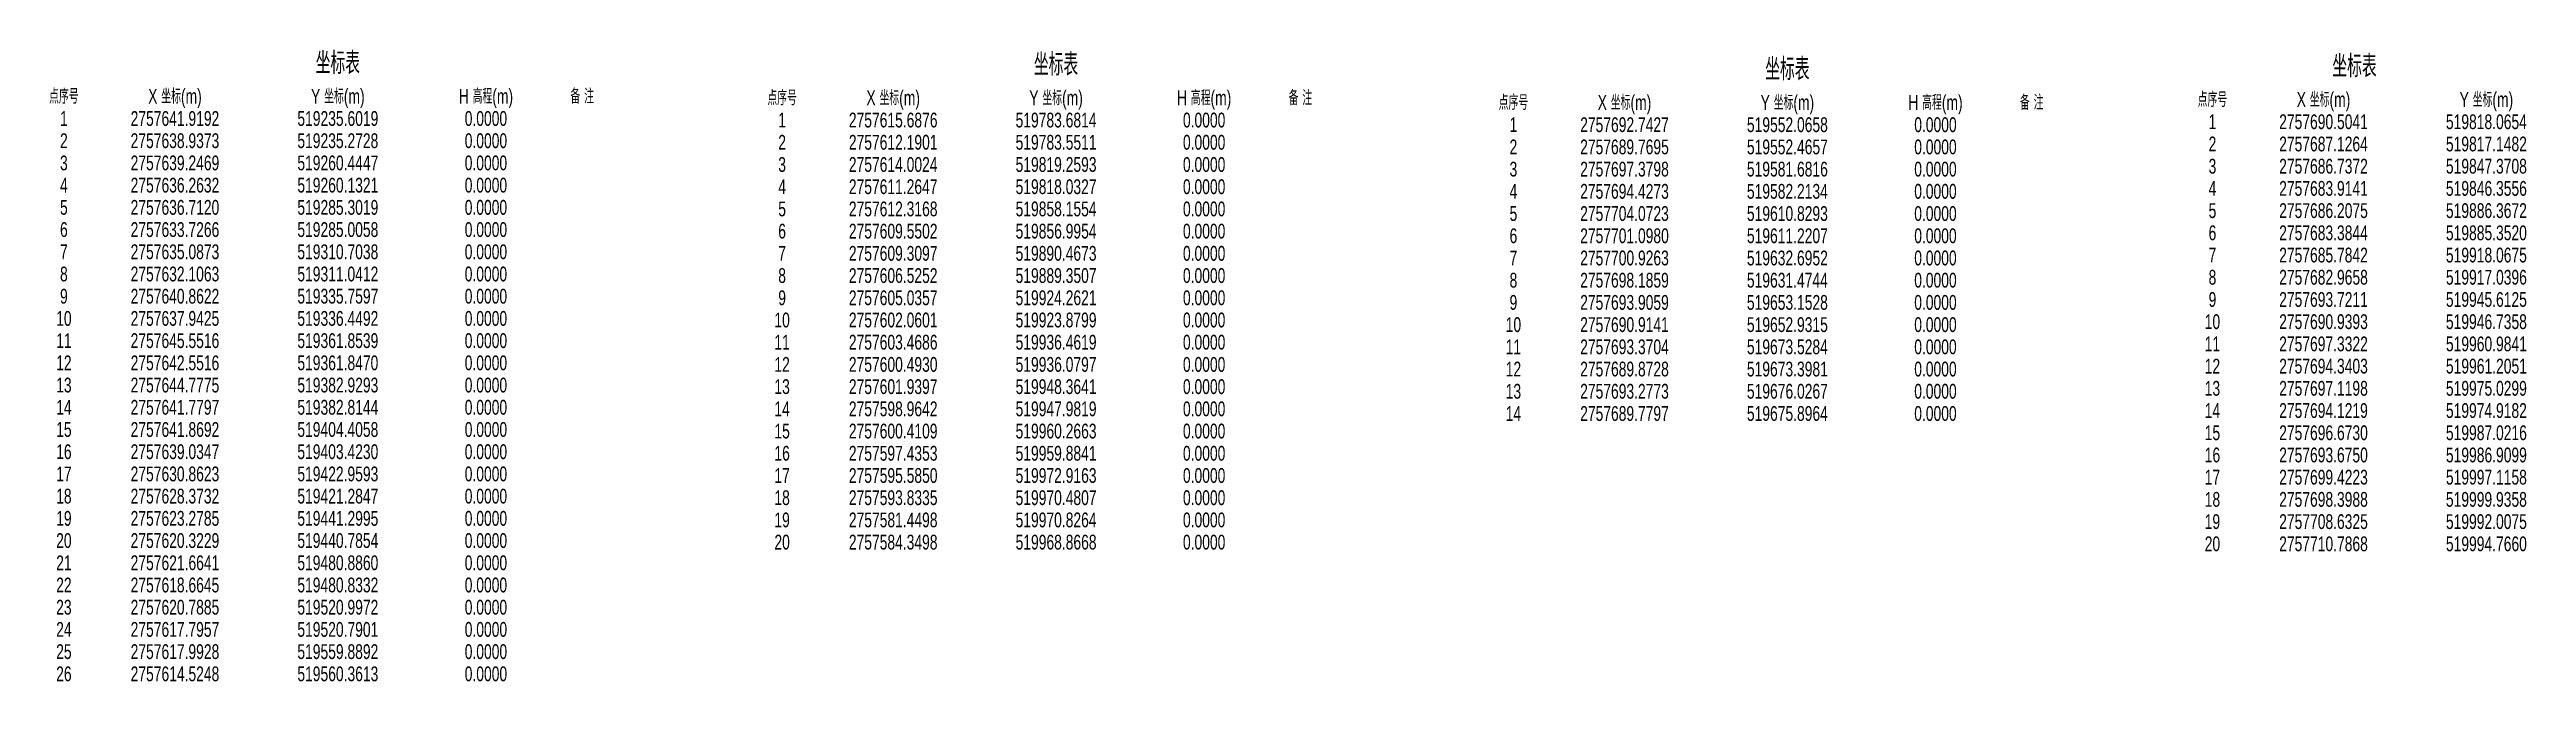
# Model space of a CAD drawing. Extents: x 0 to 558779, y 0 to 2762081.
# Drawn here: x 523704.1 to 524122.3, y 2757118.8 to 2757225.5 of the extents above; entities that cross this region are included whole.
import ezdxf
from ezdxf.enums import TextEntityAlignment as Align

# ---------------------------------------------------------------- set-up
doc = ezdxf.new("R2010")
doc.units = 0
doc.header["$LTSCALE"] = 20
doc.layers.add('坐标标注', color=6, linetype='Continuous', plot=False)
doc.styles.get("Standard").update_dxf_attribs({"font": 'fsdb_e.shx', "width": 0.7, "bigfont": 'hzdx.shx'})

msp = doc.modelspace()

# ---------------------------------------------------------------- texts
at = {"layer": '坐标标注', "color": 6, "width": 0.7}
for p in [(523752.791, 2757223.241), (523874.048, 2757222.976), (523997.514, 2757222.194), (524093.262, 2757222.69)]:
    msp.add_text('坐标表', height=3.75, dxfattribs=at).set_placement(p, align=Align.MIDDLE_CENTER)
at = {"layer": '坐标标注', "color": 1, "width": 0.7}
for s, p in [('点序号', (523706.541, 2757217.616)), ('X 坐标(m)', (523725.291, 2757217.616)), ('Y 坐标(m)', (523752.791, 2757217.616)), ('H 高程(m)', (523777.791, 2757217.616)), ('备 注', (523794.041, 2757217.616)), ('点序号', (523827.798, 2757217.351)), ('X 坐标(m)', (523846.548, 2757217.351)), ('Y 坐标(m)', (523874.048, 2757217.351)), ('H 高程(m)', (523899.048, 2757217.351)), ('备 注', (523915.298, 2757217.351)), ('点序号', (523951.264, 2757216.569)), ('X 坐标(m)', (523970.014, 2757216.569)), ('Y 坐标(m)', (523997.514, 2757216.569)), ('H 高程(m)', (524022.514, 2757216.569)), ('备 注', (524038.764, 2757216.569)), ('点序号', (524069.278, 2757217.065)), ('X 坐标(m)', (524088.028, 2757217.065)), ('Y 坐标(m)', (524115.528, 2757217.065))]:
    msp.add_text(s, height=2.5, dxfattribs=at).set_placement(p, align=Align.MIDDLE_CENTER)
at = {"layer": '坐标标注', "color": 2, "width": 0.7}
for s, p in [('1', (523706.541, 2757213.866)), ('2757641.9192', (523725.291, 2757213.866)), ('519235.6019', (523752.791, 2757213.866)), ('0.0000', (523777.791, 2757213.866)), ('1', (523827.798, 2757213.601)), ('2757615.6876', (523846.548, 2757213.601)), ('519783.6814', (523874.048, 2757213.601)), ('0.0000', (523899.048, 2757213.601)), ('1', (523951.264, 2757212.819)), ('2757692.7427', (523970.014, 2757212.819)), ('519552.0658', (523997.514, 2757212.819)), ('0.0000', (524022.514, 2757212.819)), ('1', (524069.278, 2757213.315)), ('2757690.5041', (524088.028, 2757213.315)), ('519818.0654', (524115.528, 2757213.315)), ('2', (523706.541, 2757210.116)), ('2757638.9373', (523725.291, 2757210.116)), ('519235.2728', (523752.791, 2757210.116)), ('0.0000', (523777.791, 2757210.116)), ('2', (523827.798, 2757209.851)), ('2757612.1901', (523846.548, 2757209.851)), ('519783.5511', (523874.048, 2757209.851)), ('0.0000', (523899.048, 2757209.851)), ('2', (523951.264, 2757209.069)), ('2757689.7695', (523970.014, 2757209.069)), ('519552.4657', (523997.514, 2757209.069)), ('0.0000', (524022.514, 2757209.069)), ('2', (524069.278, 2757209.565)), ('2757687.1264', (524088.028, 2757209.565)), ('519817.1482', (524115.528, 2757209.565)), ('3', (523706.541, 2757206.366)), ('2757639.2469', (523725.291, 2757206.366)), ('519260.4447', (523752.791, 2757206.366)), ('0.0000', (523777.791, 2757206.366)), ('3', (523827.798, 2757206.101)), ('2757614.0024', (523846.548, 2757206.101)), ('519819.2593', (523874.048, 2757206.101)), ('0.0000', (523899.048, 2757206.101)), ('3', (523951.264, 2757205.319)), ('2757697.3798', (523970.014, 2757205.319)), ('519581.6816', (523997.514, 2757205.319)), ('0.0000', (524022.514, 2757205.319)), ('3', (524069.278, 2757205.815)), ('2757686.7372', (524088.028, 2757205.815)), ('519847.3708', (524115.528, 2757205.815)), ('4', (523706.541, 2757202.616)), ('5', (523706.541, 2757198.866)), ('2757636.2632', (523725.291, 2757202.616)), ('2757636.7120', (523725.291, 2757198.866)), ('519260.1321', (523752.791, 2757202.616)), ('519285.3019', (523752.791, 2757198.866)), ('0.0000', (523777.791, 2757202.616)), ('0.0000', (523777.791, 2757198.866)), ('4', (523827.798, 2757202.351)), ('2757611.2647', (523846.548, 2757202.351)), ('519818.0327', (523874.048, 2757202.351)), ('0.0000', (523899.048, 2757202.351)), ('4', (523951.264, 2757201.569)), ('2757694.4273', (523970.014, 2757201.569)), ('519582.2134', (523997.514, 2757201.569)), ('0.0000', (524022.514, 2757201.569)), ('4', (524069.278, 2757202.065)), ('2757683.9141', (524088.028, 2757202.065)), ('519846.3556', (524115.528, 2757202.065)), ('6', (523706.541, 2757195.116)), ('2757633.7266', (523725.291, 2757195.116)), ('519285.0058', (523752.791, 2757195.116)), ('0.0000', (523777.791, 2757195.116)), ('5', (523827.798, 2757198.601)), ('6', (523827.798, 2757194.851)), ('2757612.3168', (523846.548, 2757198.601)), ('2757609.5502', (523846.548, 2757194.851)), ('519858.1554', (523874.048, 2757198.601)), ('519856.9954', (523874.048, 2757194.851)), ('0.0000', (523899.048, 2757198.601)), ('0.0000', (523899.048, 2757194.851)), ('5', (523951.264, 2757197.819)), ('2757704.0723', (523970.014, 2757197.819)), ('519610.8293', (523997.514, 2757197.819)), ('0.0000', (524022.514, 2757197.819)), ('5', (524069.278, 2757198.315)), ('6', (524069.278, 2757194.565)), ('2757686.2075', (524088.028, 2757198.315)), ('2757683.3844', (524088.028, 2757194.565)), ('519886.3672', (524115.528, 2757198.315)), ('519885.3520', (524115.528, 2757194.565)), ('7', (523706.541, 2757191.366)), ('2757635.0873', (523725.291, 2757191.366)), ('519310.7038', (523752.791, 2757191.366)), ('0.0000', (523777.791, 2757191.366)), ('7', (523827.798, 2757191.101)), ('2757609.3097', (523846.548, 2757191.101)), ('519890.4673', (523874.048, 2757191.101)), ('0.0000', (523899.048, 2757191.101)), ('6', (523951.264, 2757194.069)), ('7', (523951.264, 2757190.319)), ('2757701.0980', (523970.014, 2757194.069)), ('2757700.9263', (523970.014, 2757190.319)), ('519611.2207', (523997.514, 2757194.069)), ('519632.6952', (523997.514, 2757190.319)), ('0.0000', (524022.514, 2757194.069)), ('0.0000', (524022.514, 2757190.319)), ('7', (524069.278, 2757190.815)), ('2757685.7842', (524088.028, 2757190.815)), ('519918.0675', (524115.528, 2757190.815)), ('8', (523706.541, 2757187.616)), ('2757632.1063', (523725.291, 2757187.616)), ('519311.0412', (523752.791, 2757187.616)), ('0.0000', (523777.791, 2757187.616)), ('8', (523827.798, 2757187.351)), ('2757606.5252', (523846.548, 2757187.351)), ('519889.3507', (523874.048, 2757187.351)), ('0.0000', (523899.048, 2757187.351)), ('8', (523951.264, 2757186.569)), ('2757698.1859', (523970.014, 2757186.569)), ('519631.4744', (523997.514, 2757186.569)), ('0.0000', (524022.514, 2757186.569)), ('8', (524069.278, 2757187.065)), ('2757682.9658', (524088.028, 2757187.065)), ('519917.0396', (524115.528, 2757187.065)), ('9', (523706.541, 2757183.866)), ('2757640.8622', (523725.291, 2757183.866)), ('519335.7597', (523752.791, 2757183.866)), ('0.0000', (523777.791, 2757183.866)), ('9', (523827.798, 2757183.601)), ('2757605.0357', (523846.548, 2757183.601)), ('519924.2621', (523874.048, 2757183.601)), ('0.0000', (523899.048, 2757183.601)), ('9', (523951.264, 2757182.819)), ('2757693.9059', (523970.014, 2757182.819)), ('519653.1528', (523997.514, 2757182.819)), ('0.0000', (524022.514, 2757182.819)), ('9', (524069.278, 2757183.315)), ('2757693.7211', (524088.028, 2757183.315)), ('519945.6125', (524115.528, 2757183.315)), ('10', (523706.541, 2757180.116)), ('2757637.9425', (523725.291, 2757180.116)), ('519336.4492', (523752.791, 2757180.116)), ('0.0000', (523777.791, 2757180.116)), ('10', (523827.798, 2757179.851)), ('2757602.0601', (523846.548, 2757179.851)), ('519923.8799', (523874.048, 2757179.851)), ('0.0000', (523899.048, 2757179.851)), ('10', (523951.264, 2757179.069)), ('2757690.9141', (523970.014, 2757179.069)), ('519652.9315', (523997.514, 2757179.069)), ('0.0000', (524022.514, 2757179.069)), ('10', (524069.278, 2757179.565)), ('2757690.9393', (524088.028, 2757179.565)), ('519946.7358', (524115.528, 2757179.565)), ('11', (523706.541, 2757176.366)), ('2757645.5516', (523725.291, 2757176.366)), ('519361.8539', (523752.791, 2757176.366)), ('0.0000', (523777.791, 2757176.366)), ('11', (523827.798, 2757176.101)), ('2757603.4686', (523846.548, 2757176.101)), ('519936.4619', (523874.048, 2757176.101)), ('0.0000', (523899.048, 2757176.101)), ('11', (523951.264, 2757175.319)), ('2757693.3704', (523970.014, 2757175.319)), ('519673.5284', (523997.514, 2757175.319)), ('0.0000', (524022.514, 2757175.319)), ('11', (524069.278, 2757175.815)), ('2757697.3322', (524088.028, 2757175.815)), ('519960.9841', (524115.528, 2757175.815)), ('12', (523706.541, 2757172.616)), ('2757642.5516', (523725.291, 2757172.616)), ('519361.8470', (523752.791, 2757172.616)), ('0.0000', (523777.791, 2757172.616)), ('12', (523827.798, 2757172.351)), ('2757600.4930', (523846.548, 2757172.351)), ('519936.0797', (523874.048, 2757172.351)), ('0.0000', (523899.048, 2757172.351)), ('12', (523951.264, 2757171.569)), ('2757689.8728', (523970.014, 2757171.569)), ('519673.3981', (523997.514, 2757171.569)), ('0.0000', (524022.514, 2757171.569)), ('12', (524069.278, 2757172.065)), ('2757694.3403', (524088.028, 2757172.065)), ('519961.2051', (524115.528, 2757172.065)), ('13', (523706.541, 2757168.866)), ('2757644.7775', (523725.291, 2757168.866)), ('519382.9293', (523752.791, 2757168.866)), ('0.0000', (523777.791, 2757168.866)), ('13', (523827.798, 2757168.601)), ('2757601.9397', (523846.548, 2757168.601)), ('519948.3641', (523874.048, 2757168.601)), ('0.0000', (523899.048, 2757168.601)), ('13', (523951.264, 2757167.819)), ('2757693.2773', (523970.014, 2757167.819)), ('519676.0267', (523997.514, 2757167.819)), ('0.0000', (524022.514, 2757167.819)), ('13', (524069.278, 2757168.315)), ('2757697.1198', (524088.028, 2757168.315)), ('519975.0299', (524115.528, 2757168.315)), ('14', (523706.541, 2757165.116)), ('15', (523706.541, 2757161.366)), ('2757641.7797', (523725.291, 2757165.116)), ('2757641.8692', (523725.291, 2757161.366)), ('519382.8144', (523752.791, 2757165.116)), ('519404.4058', (523752.791, 2757161.366)), ('0.0000', (523777.791, 2757165.116)), ('0.0000', (523777.791, 2757161.366)), ('14', (523827.798, 2757164.851)), ('15', (523827.798, 2757161.101)), ('2757598.9642', (523846.548, 2757164.851)), ('2757600.4109', (523846.548, 2757161.101)), ('519947.9819', (523874.048, 2757164.851)), ('519960.2663', (523874.048, 2757161.101)), ('0.0000', (523899.048, 2757164.851)), ('0.0000', (523899.048, 2757161.101)), ('14', (523951.264, 2757164.069)), ('2757689.7797', (523970.014, 2757164.069)), ('519675.8964', (523997.514, 2757164.069)), ('0.0000', (524022.514, 2757164.069)), ('14', (524069.278, 2757164.565)), ('2757694.1219', (524088.028, 2757164.565)), ('519974.9182', (524115.528, 2757164.565)), ('16', (523706.541, 2757157.616)), ('2757639.0347', (523725.291, 2757157.616)), ('519403.4230', (523752.791, 2757157.616)), ('0.0000', (523777.791, 2757157.616)), ('16', (523827.798, 2757157.351)), ('2757597.4353', (523846.548, 2757157.351)), ('519959.8841', (523874.048, 2757157.351)), ('0.0000', (523899.048, 2757157.351)), ('15', (524069.278, 2757160.815)), ('16', (524069.278, 2757157.065)), ('2757696.6730', (524088.028, 2757160.815)), ('2757693.6750', (524088.028, 2757157.065)), ('519987.0216', (524115.528, 2757160.815)), ('519986.9099', (524115.528, 2757157.065)), ('17', (523706.541, 2757153.866)), ('2757630.8623', (523725.291, 2757153.866)), ('519422.9593', (523752.791, 2757153.866)), ('0.0000', (523777.791, 2757153.866)), ('17', (523827.798, 2757153.601)), ('2757595.5850', (523846.548, 2757153.601)), ('519972.9163', (523874.048, 2757153.601)), ('0.0000', (523899.048, 2757153.601)), ('17', (524069.278, 2757153.315)), ('2757699.4223', (524088.028, 2757153.315)), ('519997.1158', (524115.528, 2757153.315)), ('18', (523706.541, 2757150.116)), ('2757628.3732', (523725.291, 2757150.116)), ('519421.2847', (523752.791, 2757150.116)), ('0.0000', (523777.791, 2757150.116)), ('18', (523827.798, 2757149.851)), ('2757593.8335', (523846.548, 2757149.851)), ('519970.4807', (523874.048, 2757149.851)), ('0.0000', (523899.048, 2757149.851)), ('18', (524069.278, 2757149.565)), ('2757698.3988', (524088.028, 2757149.565)), ('519999.9358', (524115.528, 2757149.565)), ('19', (523706.541, 2757146.366)), ('2757623.2785', (523725.291, 2757146.366)), ('519441.2995', (523752.791, 2757146.366)), ('0.0000', (523777.791, 2757146.366)), ('19', (523827.798, 2757146.101)), ('2757581.4498', (523846.548, 2757146.101)), ('519970.8264', (523874.048, 2757146.101)), ('0.0000', (523899.048, 2757146.101)), ('19', (524069.278, 2757145.815)), ('2757708.6325', (524088.028, 2757145.815)), ('519992.0075', (524115.528, 2757145.815)), ('20', (523706.541, 2757142.616)), ('2757620.3229', (523725.291, 2757142.616)), ('519440.7854', (523752.791, 2757142.616)), ('0.0000', (523777.791, 2757142.616)), ('20', (523827.798, 2757142.351)), ('2757584.3498', (523846.548, 2757142.351)), ('519968.8668', (523874.048, 2757142.351)), ('0.0000', (523899.048, 2757142.351)), ('20', (524069.278, 2757142.065)), ('2757710.7868', (524088.028, 2757142.065)), ('519994.7660', (524115.528, 2757142.065)), ('21', (523706.541, 2757138.866)), ('2757621.6641', (523725.291, 2757138.866)), ('519480.8860', (523752.791, 2757138.866)), ('0.0000', (523777.791, 2757138.866)), ('22', (523706.541, 2757135.116)), ('2757618.6645', (523725.291, 2757135.116)), ('519480.8332', (523752.791, 2757135.116)), ('0.0000', (523777.791, 2757135.116)), ('23', (523706.541, 2757131.366)), ('24', (523706.541, 2757127.616)), ('2757620.7885', (523725.291, 2757131.366)), ('2757617.7957', (523725.291, 2757127.616)), ('519520.9972', (523752.791, 2757131.366)), ('519520.7901', (523752.791, 2757127.616)), ('0.0000', (523777.791, 2757131.366)), ('0.0000', (523777.791, 2757127.616)), ('25', (523706.541, 2757123.866)), ('2757617.9928', (523725.291, 2757123.866)), ('519559.8892', (523752.791, 2757123.866)), ('0.0000', (523777.791, 2757123.866)), ('26', (523706.541, 2757120.116)), ('2757614.5248', (523725.291, 2757120.116)), ('519560.3613', (523752.791, 2757120.116)), ('0.0000', (523777.791, 2757120.116))]:
    msp.add_text(s, height=2.5, dxfattribs=at).set_placement(p, align=Align.MIDDLE_CENTER)

doc.saveas('drawing.dxf')
